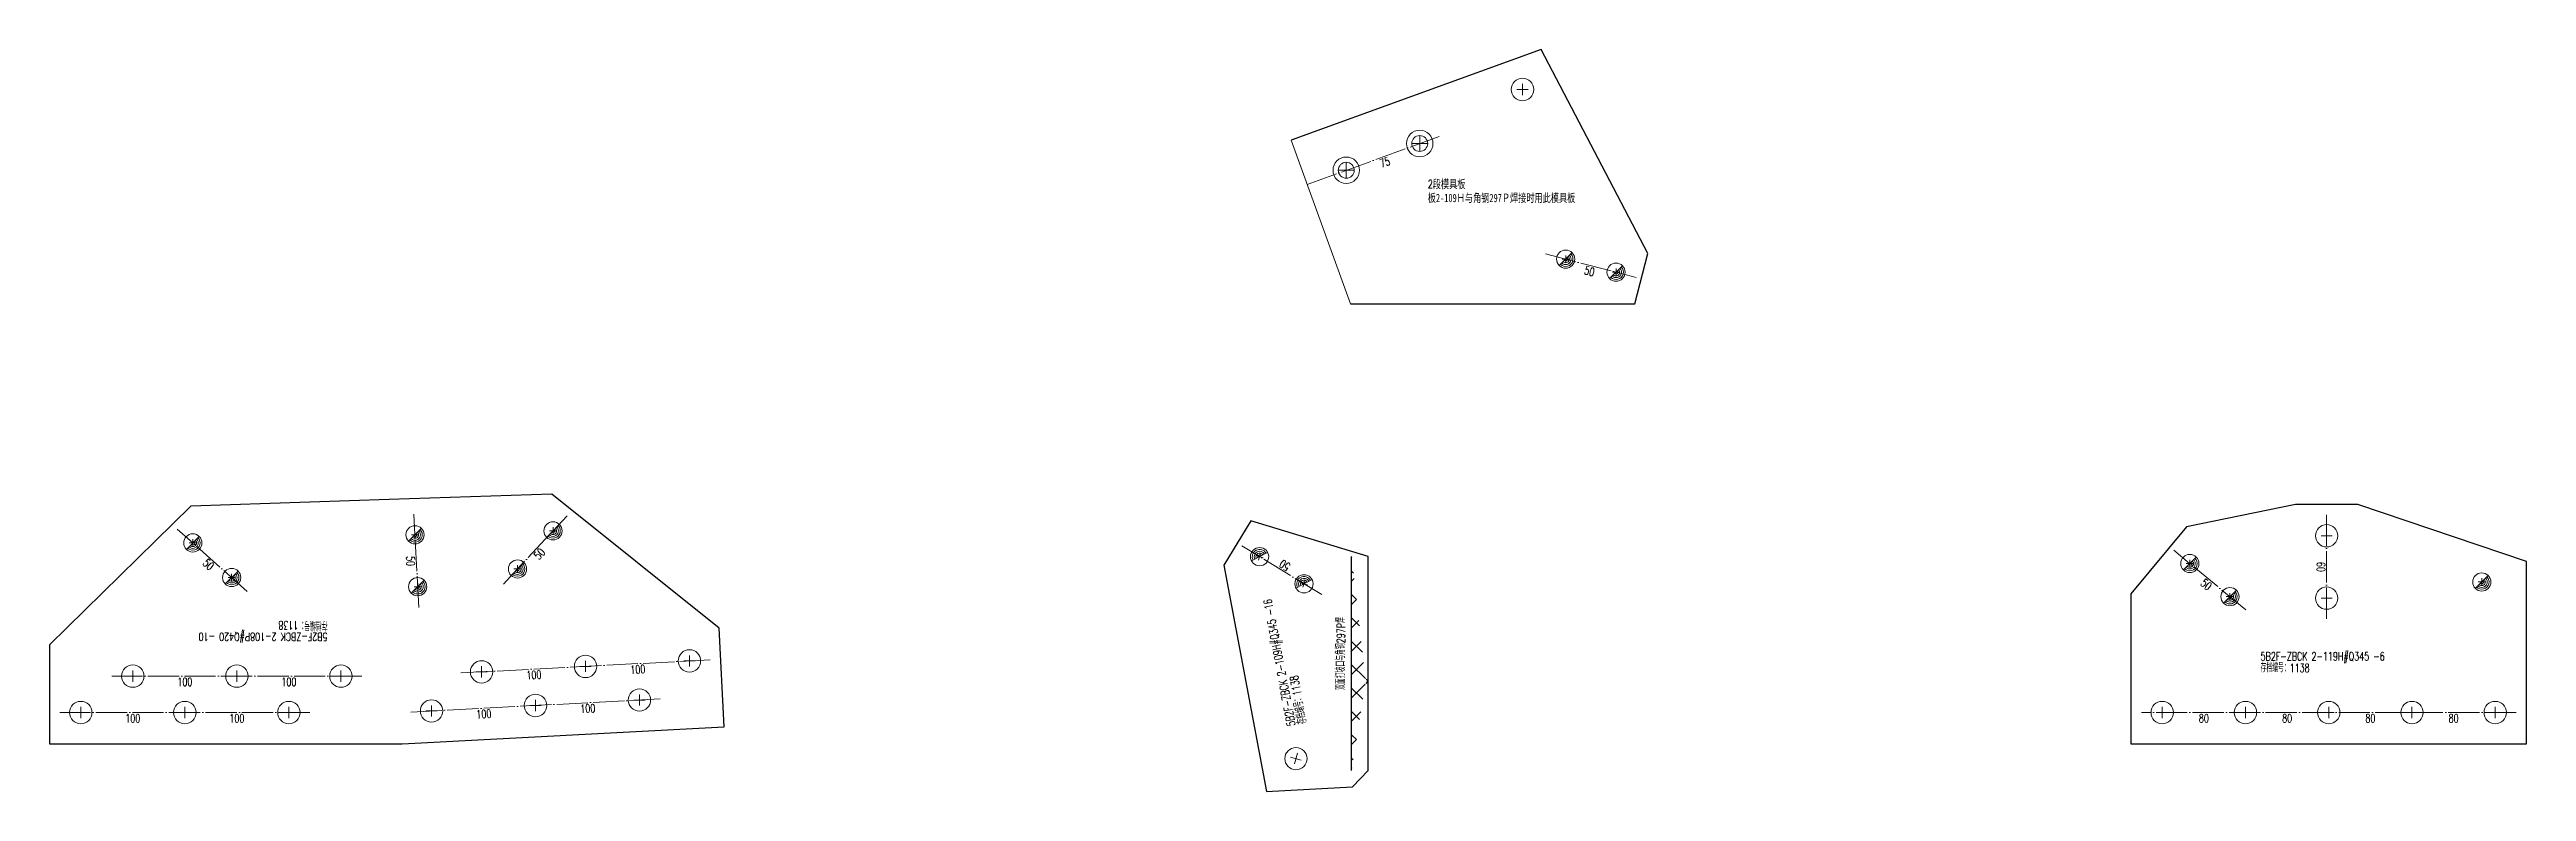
# Model space of a CAD drawing. Header units: millimetres. Extents: x -164 to 144402, y -33030 to 11430.
# Drawn here: x 49000 to 51380, y -15125 to -14412 of the extents above; entities that cross this region are included whole.
import ezdxf
from ezdxf.enums import TextEntityAlignment as Align

# ---------------------------------------------------------------- set-up
doc = ezdxf.new("R2010")
doc.units = ezdxf.units.MM
doc.header["$LTSCALE"] = 20
doc.linetypes.add('DASHDOT2X', pattern=[1.75, 1.5, -0.125, 0, -0.125])
doc.linetypes.add('HIDDEN', pattern=[0.375, 0.25, -0.125])
for name, color, linetype, lineweight in [('1', 7, 'Continuous', 25), ('11', 3, 'Continuous', 13), ('12', 7, 'Continuous', 13), ('2', 1, 'HIDDEN', 13), ('5', 1, 'Continuous', 13), ('7', 2, 'DASHDOT2X', 13)]:
    doc.layers.add(name, color=color, linetype=linetype, lineweight=lineweight)
doc.styles.get("Standard").update_dxf_attribs({"font": 'simplex', "width": 0.7, "bigfont": 'gbhzfs.shx'})

msp = doc.modelspace()

# ---------------------------------------------------------------- texts
at = {"layer": '11', "width": 0.7}
for s, rotation, p in [('75', 20.021843, (50281.788, -14516.702)), ('50', 345.437839, (50480.66, -14621.304)), ('50', 47.021315, (49467.827, -14894.194)), ('50', 318.266249, (49155.327, -14904.196)), ('50', 273.013927, (49350.957, -14903.669)), ('50', 148.532305, (50184.8, -14911.43)), ('50', 320.440332, (51074.852, -14923.337)), ('60', 270, (51186.5, -14909.557)), ('双面打坡口与角钢297P焊', 90, (50236.797, -14992.837)), ('100', 0.005827, (49129.994, -15016.044)), ('100', 0.005827, (49229.994, -15016.034)), ('100', 3.013927, (49465.17, -15009.31)), ('100', 3.013927, (49565.031, -15004.052)), ('100', 3.013927, (49516.941, -15041.632)), ('100', 0.005827, (49079.997, -15051.049)), ('100', 0.005827, (49179.997, -15051.039)), ('100', 3.013927, (49417.079, -15046.89))]:
    msp.add_text(s, height=8, rotation=rotation, dxfattribs=at).set_placement(p, align=Align.TOP_CENTER)
for p in [(51070, -15051.057), (51150, -15051.057), (51230, -15051.057), (51310, -15051.057)]:
    msp.add_text('80', height=8, dxfattribs=at).set_placement(p, align=Align.TOP_CENTER)
at = {"layer": '12', "width": 0.7}
for s, rotation, p in [('5B2F-ZBCK 2-109H#Q345 -16 ', 100.709908, (50199.555, -15061.362)), ('5B2F-ZBCK 2-108P#Q420 -10 ', 180, (49267.109, -14970.351)), ('存档编号：1138 ', 180, (49267.109, -14959.151)), ('存档编号：1138 ', 100.709908, (50210.56, -15059.28))]:
    msp.add_text(s, height=8, rotation=rotation, dxfattribs=at).set_placement(p, align=Align.BOTTOM_LEFT)
for s, p in [('5B2F-ZBCK 2-119H#Q345 -6 ', (51124.479, -15001.855)), ('存档编号：1138 ', (51124.479, -15013.055))]:
    msp.add_text(s, height=8, dxfattribs=at).set_placement(p, align=Align.BOTTOM_LEFT)
at = {"layer": '12', "lineweight": -3, "insert": (50324.307, -14537.428), "char_height": 8, "width": 154.2867, "attachment_point": 1}
msp.add_mtext('2{\\fSimSun|b0|i0|c134|p54;段模具板\\P板2-109Ｈ与角钢297Ｐ焊接时用此模具板}', dxfattribs=at)

# ---------------------------------------------------------------- blocks, each defined once
blk = doc.blocks.new('M20')
for p, q in [((-0.5, 0), (0.5, 0)), ((0, -0.5), (0, 0.5))]:
    blk.add_line(p, q)
blk.add_circle((0, 0), 1)
blk = doc.blocks.new('M16')
for p, q in [((-0.71, -0.71), (0.71, 0.71)), ((-0.4, 0), (0.4, 0)), ((0, 0.4), (0, -0.4))]:
    blk.add_line(p, q)
blk.add_circle((0, 0), 1)
for radius in [0.8, 0.6, 0.4, 0.2]:
    blk.add_arc((0, 0), radius, 225, 45)
blk = doc.blocks.new('M24')
for p, q in [((-0.6, 0), (0.6, 0)), ((0, -0.6), (0, 0.6))]:
    blk.add_line(p, q)
for radius in [1, 0.6]:
    blk.add_circle((0, 0), radius)

# ---------------------------------------------------------------- hatches: boundary and pattern name
at = {"layer": '1'}
h = msp.add_hatch(dxfattribs=at)
h.set_pattern_fill('ANSI37', color=256, scale=5, style=0)
h.paths.add_polyline_path([(50267.055, -15105.335), (50267.055, -14899.519)])
edge = h.paths.add_edge_path()
edge.add_line((50251.055, -15105.335), (50251.055, -14899.519))
edge.add_line((50267.055, -15040.037), (50267.055, -15004.243))

# ---------------------------------------------------------------- linework, layer by layer
for p, q in [((50433.227, -14412.026), (50192.912, -14499.045)), ((50535.717, -14608.228), (50433.227, -14412.026)), ((50523.144, -14656.62), (50535.717, -14608.228)), ((50249.97, -14656.62), (50523.144, -14656.62)), ((49135.655, -14851.137), (48999.99, -14984.557)), ((49326.326, -14844.767), (49135.655, -14851.137)), ((49482.525, -14839.548), (49326.326, -14844.767)), ((49643.264, -14968.389), (49482.525, -14839.548)), ((51158, -14849.557), (51053.182, -14871.063)), ((51218, -14849.557), (51158, -14849.557)), ((51380, -14904.164), (51218, -14849.557)), ((50154.422, -14865.286), (50128.32, -14907.931)), ((50267.055, -14899.519), (50154.422, -14865.286)), ((51053.182, -14871.063), (51000, -14935.44)), ((50128.32, -14907.931), (50169.327, -15125.457)), ((50251.055, -15105.335), (50251.055, -14899.519)), ((50267.055, -15105.335), (50267.055, -14899.519)), ((51380, -15079.557), (51380, -14904.164)), ((51000, -14935.44), (51000, -15079.557)), ((49648.259, -15063.258), (49643.264, -14968.389)), ((48999.99, -14984.557), (49000, -15079.557)), ((49338.688, -15079.557), (49648.259, -15063.258)), ((49000, -15079.557), (49338.688, -15079.557)), ((51000, -15079.557), (51380, -15079.557)), ((50252.076, -15121.12), (50267.055, -15105.335)), ((50169.327, -15125.457), (50252.076, -15121.12))]:
    msp.add_line(p, q, dxfattribs=at)
at = {"layer": '12'}
msp.add_line((50249.97, -14656.62), (50192.912, -14499.045), dxfattribs=at)
at = {"layer": '2', "color": 0, "linetype": 'ByBlock'}
for p, q in [((50267.055, -15105.335), (50267.055, -14899.519)), ((50267.055, -15004.243), (50267.055, -14969.068))]:
    msp.add_line(p, q, dxfattribs=at)
at = {"layer": '2'}
msp.add_line((50267.055, -15040.037), (50267.055, -15004.243), dxfattribs=at)
at = {"layer": '7'}
for p, q in [((50208.41, -14541.845), (50335.348, -14495.588)), ((50437.483, -14608.538), (50524.591, -14631.167)), ((49189.906, -14933.032), (49122.744, -14873.122)), ((49354.821, -14948.527), (49350.089, -14858.652)), ((49436.052, -14926.093), (49497.407, -14860.249)), ((51188, -14959.557), (51188, -14859.557)), ((50222.399, -14936.2), (50145.635, -14889.218)), ((51110.501, -14950.84), (51041.114, -14893.521)), ((49299.993, -15014.526), (49059.993, -15014.551)), ((49395.187, -15011.492), (49634.855, -14998.873)), ((49347.097, -15049.073), (49586.765, -15036.454)), ((49249.997, -15049.531), (49009.997, -15049.556)), ((51370, -15049.557), (51010, -15049.557))]:
    msp.add_line(p, q, dxfattribs=at)

# ---------------------------------------------------------------- block references
at = {"layer": '5'}
for name, p, xscale, yscale, zscale in [('M20', (50415.311, -14450.484), 10.75, 10.75, 10.75), ('M24', (50316.557, -14502.436), 12.75, 12.75, 12.75), ('M24', (50245.992, -14528.149), 12.75, 12.75, 12.75), ('M16', (50456.84, -14613.567), 8.75, 8.75, 8.75), ('M16', (50505.234, -14626.138), 8.75, 8.75, 8.75), ('M16', (49351.141, -14878.624), 8.75, 8.75, 8.75), ('M16', (49483.772, -14874.881), 8.75, 8.75, 8.75), ('M20', (51188, -14879.557), 10.75, 10.75, 10.75), ('M16', (49137.669, -14886.435), 8.75, 8.75, 8.75), ('M16', (51056.534, -14906.259), 8.75, 8.75, 8.75), ('M16', (49174.981, -14919.719), 8.75, 8.75, 8.75), ('M16', (49353.769, -14928.555), 8.75, 8.75, 8.75), ('M16', (49449.686, -14911.461), 8.75, 8.75, 8.75), ('M16', (51337.063, -14923.99), 8.75, 8.75, 8.75), ('M16', (51095.082, -14938.103), 8.75, 8.75, 8.75), ('M20', (51188, -14939.557), 10.75, 10.75, 10.75), ('M20', (49614.883, -14999.925), 10.75, 10.75, 10.75), ('M20', (49079.993, -15014.549), 10.75, 10.75, 10.75), ('M20', (49179.993, -15014.539), 10.75, 10.75, 10.75), ('M20', (49279.993, -15014.528), 10.75, 10.75, 10.75), ('M20', (49415.16, -15010.441), 10.75, 10.75, 10.75), ('M20', (49515.021, -15005.183), 10.75, 10.75, 10.75), ('M20', (49029.997, -15049.554), 10.75, 10.75, 10.75), ('M20', (49129.997, -15049.544), 10.75, 10.75, 10.75), ('M20', (49229.997, -15049.534), 10.75, 10.75, 10.75), ('M20', (49367.069, -15048.021), 10.75, 10.75, 10.75), ('M20', (49466.931, -15042.763), 10.75, 10.75, 10.75), ('M20', (49566.793, -15037.505), 10.75, 10.75, 10.75), ('M20', (51030, -15049.557), 10.75, 10.75, 10.75), ('M20', (51110, -15049.557), 10.75, 10.75, 10.75), ('M20', (51190, -15049.557), 10.75, 10.75, 10.75), ('M20', (51270, -15049.557), 10.75, 10.75, 10.75), ('M20', (51350, -15049.557), 10.75, 10.75, 10.75)]:
    msp.add_blockref(name, p, dxfattribs=dict(at, xscale=xscale, yscale=yscale, zscale=zscale))
at = {"layer": '5', "rotation": 163.0944661482705}
for name, p, xscale, yscale, zscale in [('M16', (50162.694, -14899.659), 8.75, 8.75, 8.75), ('M16', (50205.341, -14925.759), 8.75, 8.75, 8.75), ('M20', (50197.652, -15093.871), 10.75, 10.75, 10.75)]:
    msp.add_blockref(name, p, dxfattribs=dict(at, xscale=xscale, yscale=yscale, zscale=zscale))

msp.set_redraw_order([(e.dxf.handle, doc.entitydb.next_handle()) for e in msp.query("TEXT MTEXT ATTDEF DIMENSION ARC_DIMENSION")])  # texts and dimensions are drawn at this point

doc.saveas('drawing.dxf')
